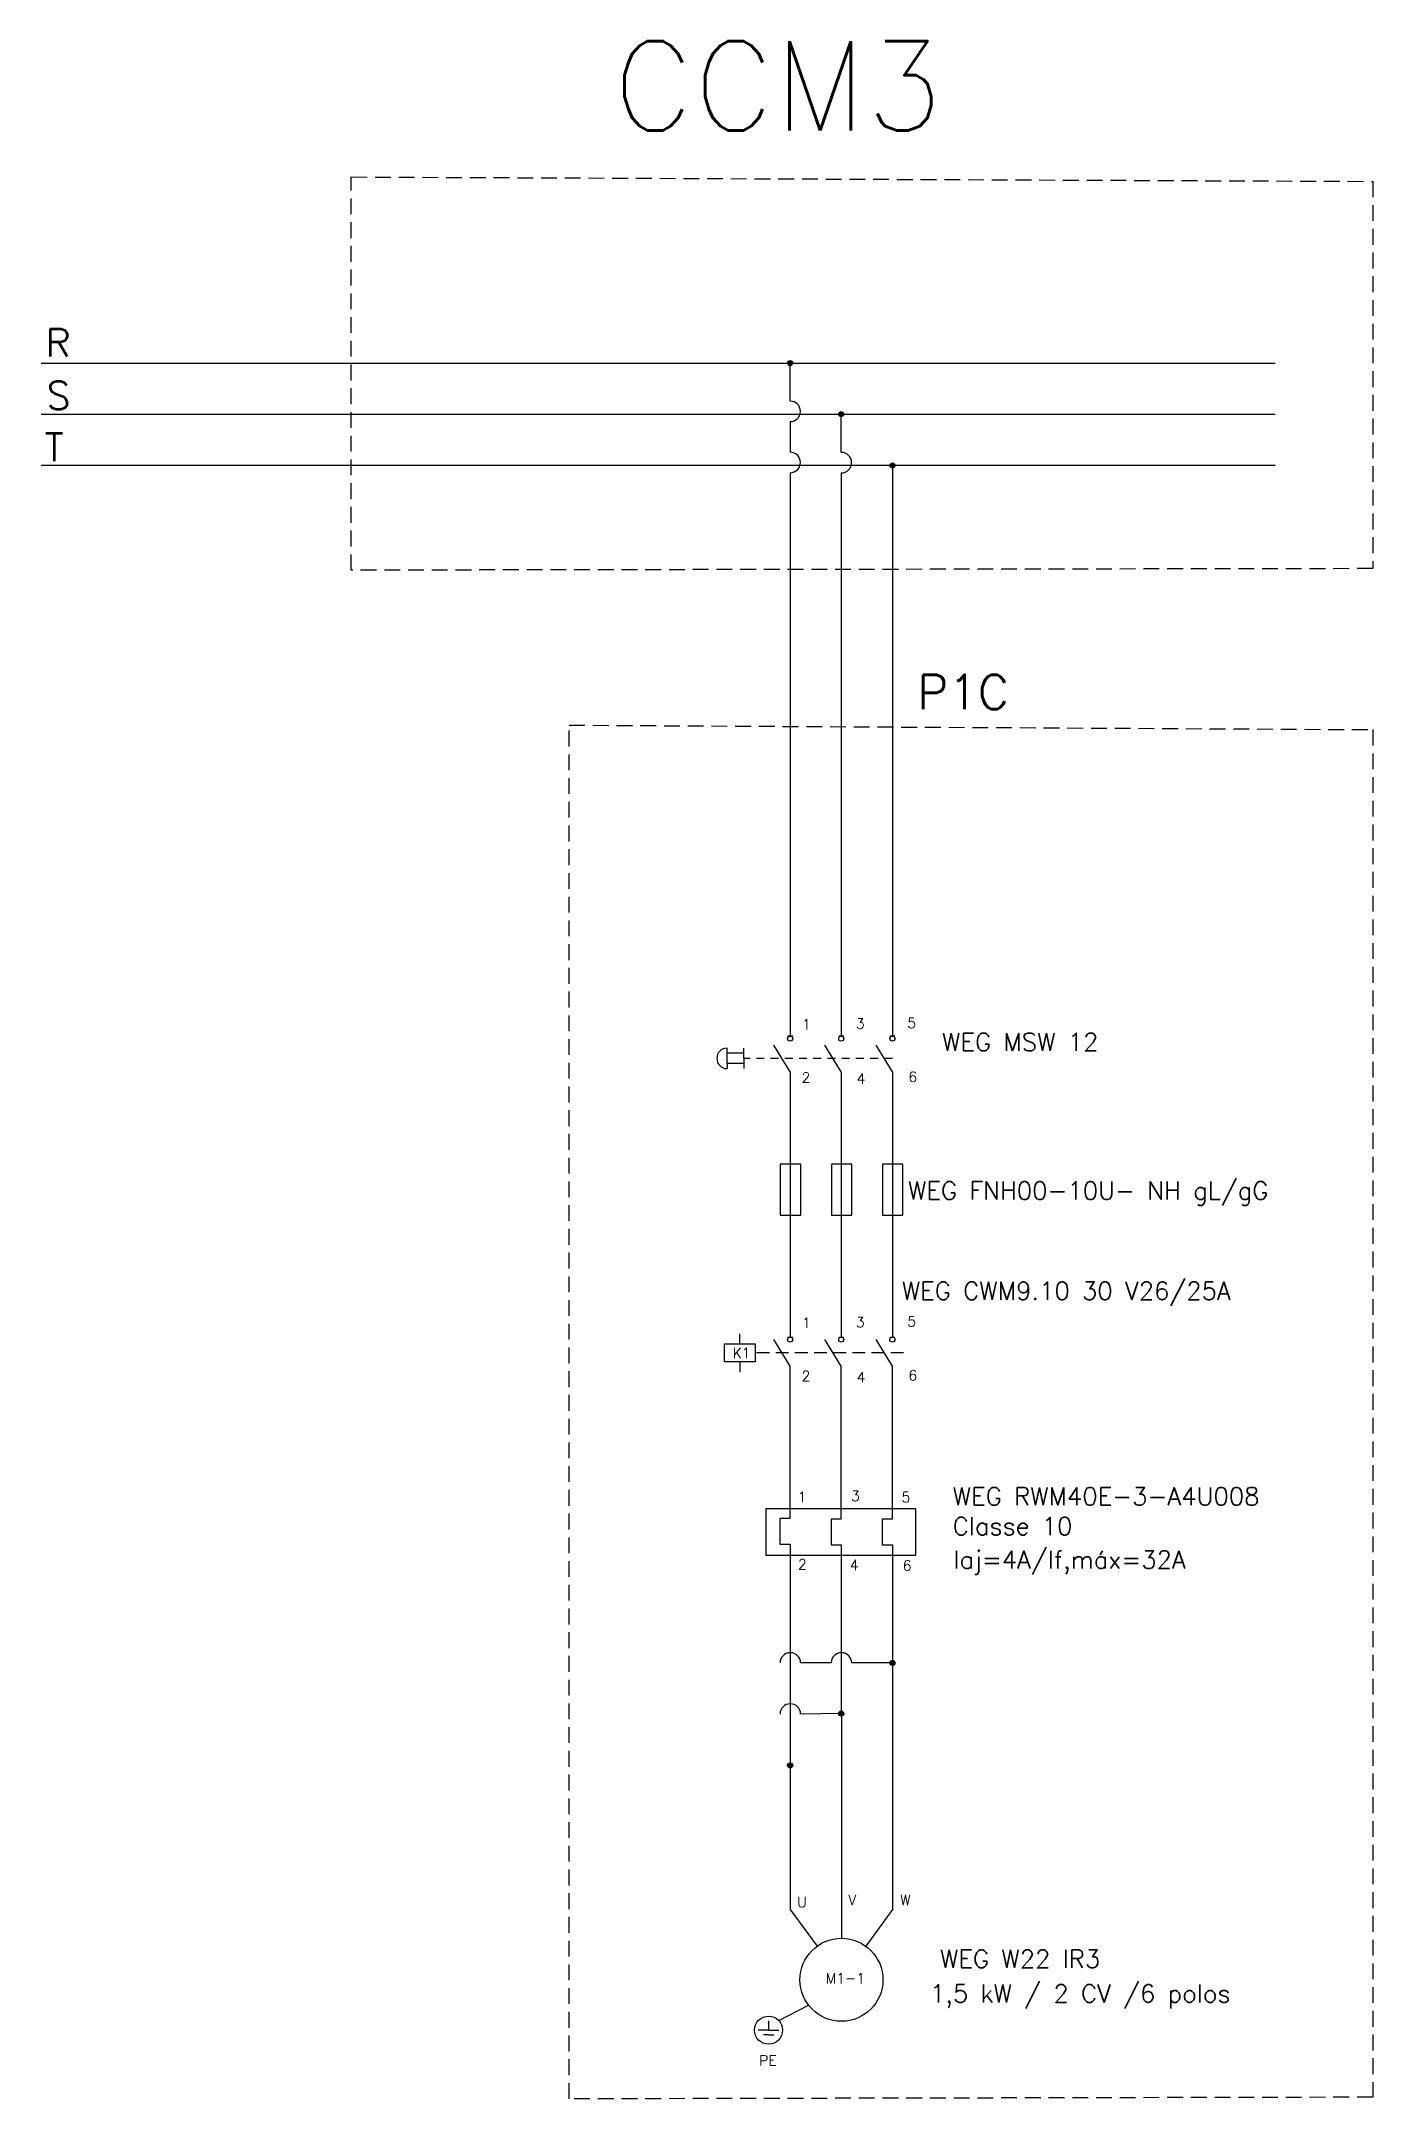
# Model space of a CAD drawing. Extents: x -543 to 641, y -146 to 322.
# Drawn here: x -211.16 to -190.11, y 71.89 to 104.41 of the extents above; entities that cross this region are included whole.
import ezdxf

# ---------------------------------------------------------------- set-up
doc = ezdxf.new("R2010")
doc.units = 0
doc.header["$MEASUREMENT"] = 0
doc.linetypes.add('DASHED2', pattern=[0.375, 0.25, -0.125])
doc.linetypes.add('HIDDEN', pattern=[0.375, 0.25, -0.125])
doc.layers.add('_COTAS', color=4, linetype='Continuous')
doc.layers.add('ELET_TRIFILAR_TEXTO', color=4, linetype='Continuous')
doc.layers.add('ELET_TRIFILAR_DESENHO', color=5, linetype='Continuous', plot=False)
doc.styles.add('ROMANS', font='romans')

msp = doc.modelspace()

# ---------------------------------------------------------------- texts
at = {"layer": 'ELET_TRIFILAR_TEXTO', "style": 'ROMANS'}
for s, height, p in [('CCM3', 1.4139, (-202.123, 103)), ('P1C', 0.5457, (-197.315, 93.854)), ('WEG MSW 12', 0.2828, (-196.922, 88.454)), ('WEG FNH00-10U- NH gL/gG     ', 0.28277, (-197.46, 86.105)), ('WEG CWM9.10 30 V26/25A', 0.28277, (-197.558, 84.521)), ('Iaj=4A/If,máx=32A      ', 0.28277, (-196.742, 80.272)), ('WEG W22 IR3', 0.28277, (-196.954, 73.962)), ('1,5 kW / 2 CV /6 polos', 0.28277, (-197.113, 73.415))]:
    msp.add_text(s, height=height, dxfattribs=at).set_placement(p)
at = {"layer": 'ELET_TRIFILAR_TEXTO', "linetype": 'Continuous', "attachment_point": 1, "style": 'ROMANS'}
for s, width, heights, insert, char_height in [('R', 0.45782, [0.385], (-211.094, 99.868), 0.441), ('S', 0.45782, [0.385], (-211.079, 99.034), 0.441), ('T', 0.45782, [0.385], (-211.108, 98.217), 0.441), ('K1', 0.45782, [0.385], (-200.233, 83.761), 0.1616), ('U', 0.45782, [0.385], (-199.212, 75.083), 0.162), ('V', 0.45782, [0.385], (-198.404, 75.116), 0.162), ('W', 0.45782, [0.385], (-197.585, 75.116), 0.162), ('M1-1', 0.51858, [0.563], (-198.761, 73.878), 0.1616), ('PE', 0.45782, [0.385], (-199.814, 72.579), 0.1616)]:
    msp.add_mtext_dynamic_manual_height_columns(s, width=width, gutter_width=2.793, heights=heights, dxfattribs=dict(at, insert=insert, char_height=char_height))
at = {"layer": 'ELET_TRIFILAR_TEXTO', "linetype": 'Continuous', "insert": (-196.753, 81.556), "char_height": 0.28277, "width": 6.08463, "attachment_point": 1, "style": 'ROMANS'}
msp.add_mtext('WEG RWM40E-3-A4U008 Classe 10    ', dxfattribs=at)

# ---------------------------------------------------------------- blocks, each defined once
blk = doc.blocks.new('Contator')
at = {"layer": 'ELET_TRIFILAR_DESENHO', "linetype": 'Continuous'}
for p, q in [((150.054, 111.998), (150.054, 112.198)), ((151.04, 111.562), (150.721, 112.083)), ((150.99, 112.133), (151.091, 112.133)), ((152.04, 111.562), (151.721, 112.083)), ((151.99, 112.133), (152.091, 112.133)), ((153.04, 111.562), (152.721, 112.083)), ((152.99, 112.133), (153.091, 112.133)), ((150.054, 111.646), (150.054, 111.446))]:
    blk.add_line(p, q, dxfattribs=at)
at = {"layer": 'ELET_TRIFILAR_DESENHO', "linetype": 'DASHED2'}
blk.add_line((153.26, 111.822), (150.354, 111.822), dxfattribs=at)
at = {"layer": 'ELET_TRIFILAR_DESENHO', "linetype": 'Continuous'}
blk.add_lwpolyline([(149.754, 111.998), (150.354, 111.998), (150.354, 111.646), (149.754, 111.646)], close=True, dxfattribs=at)
for centre in [(151.04, 112.083), (152.04, 112.083), (153.04, 112.083)]:
    blk.add_circle(centre, 0.05, dxfattribs=at)
blk = doc.blocks.new('Rele Termico')
at = {"layer": 'ELET_TRIFILAR_DESENHO', "linetype": 'Continuous'}
for p, q in [((151.04, 108.823), (150.84, 108.823)), ((150.84, 108.823), (150.84, 108.323)), ((152.04, 108.811), (151.84, 108.811)), ((151.84, 108.811), (151.84, 108.311)), ((153.04, 108.811), (152.84, 108.811)), ((152.84, 108.811), (152.84, 108.311)), ((150.84, 108.323), (151.04, 108.323)), ((151.84, 108.311), (152.04, 108.311)), ((152.84, 108.311), (153.04, 108.311))]:
    blk.add_line(p, q, dxfattribs=at)
blk.add_lwpolyline([(150.573, 109.022), (153.495, 109.022), (153.495, 108.102), (150.573, 108.102)], close=True, dxfattribs=at)
blk = doc.blocks.new('Nome - Contatos')
at = {"layer": 'ELET_TRIFILAR_TEXTO', "linetype": 'Continuous', "char_height": 0.2, "attachment_point": 1, "style": 'ROMANS'}
for s, insert in [('1', (142.46, 124.177)), ('3', (143.513, 124.19)), ('5', (144.518, 124.204)), ('2', (142.451, 123.136)), ('4', (143.528, 123.114)), ('6', (144.54, 123.15))]:
    blk.add_mtext_dynamic_manual_height_columns(s, width=0.31166, gutter_width=1.901, heights=[0.262], dxfattribs=dict(at, insert=insert))
blk = doc.blocks.new('Nome - Termico')
at = {"layer": 'ELET_TRIFILAR_TEXTO', "linetype": 'Continuous', "char_height": 0.2, "attachment_point": 1, "style": 'ROMANS'}
for s, insert in [('1', (149.774, 110.74)), ('3', (150.822, 110.762)), ('5', (151.809, 110.74)), ('2', (149.782, 109.425)), ('4', (150.799, 109.41)), ('6', (151.832, 109.402))]:
    blk.add_mtext_dynamic_manual_height_columns(s, width=0.31166, gutter_width=1.901, heights=[0.262], dxfattribs=dict(at, insert=insert))
blk = doc.blocks.new('Fusíveis')
at = {"layer": 'ELET_TRIFILAR_DESENHO', "linetype": 'Continuous'}
for p, q in [((143.684, 121.383), (143.484, 121.383)), ((143.484, 121.383), (143.484, 120.383)), ((143.884, 121.383), (143.684, 121.383)), ((143.884, 120.383), (143.884, 121.383)), ((144.684, 121.383), (144.484, 121.383)), ((144.484, 121.383), (144.484, 120.383)), ((144.884, 121.383), (144.684, 121.383)), ((144.884, 120.383), (144.884, 121.383)), ((145.684, 121.383), (145.484, 121.383)), ((145.484, 121.383), (145.484, 120.383)), ((145.884, 121.383), (145.684, 121.383)), ((145.884, 120.383), (145.884, 121.383)), ((143.484, 120.383), (143.884, 120.383)), ((144.484, 120.383), (144.884, 120.383)), ((145.484, 120.383), (145.884, 120.383))]:
    blk.add_line(p, q, dxfattribs=at)

# ---------------------------------------------------------------- hatches: boundary and pattern name
at = {"layer": 'ELET_TRIFILAR_DESENHO', "linetype": 'Continuous'}
h = msp.add_hatch(color=256, dxfattribs=at)
h.dxf.hatch_style = 1
h.paths.add_polyline_path([(-199.282, 99.326, 1), (-199.363, 99.326, 1)])
h = msp.add_hatch(color=256, dxfattribs=at)
h.dxf.hatch_style = 1
h.paths.add_polyline_path([(-198.475, 98.518, 1), (-198.555, 98.518, 1)])
h = msp.add_hatch(color=256, dxfattribs=at)
h.dxf.hatch_style = 1
h.paths.add_polyline_path([(-197.748, 97.707), (-197.668, 97.707, 1)])
h.paths.add_polyline_path([(-197.708, 97.707), (-197.708, 97.666, 0.414214), (-197.668, 97.707)])
h.paths.add_polyline_path([(-197.708, 97.666), (-197.708, 97.707), (-197.748, 97.707, 0.414214)])
h = msp.add_hatch(color=256, dxfattribs=at)
h.dxf.hatch_style = 1
h.paths.add_polyline_path([(-197.748, 78.781, -1), (-197.667, 78.781, -1)])
h = msp.add_hatch(color=256, dxfattribs=at)
h.dxf.hatch_style = 1
h.paths.add_polyline_path([(-198.475, 77.98, 1), (-198.556, 77.98, 1)])
h = msp.add_hatch(color=256, dxfattribs=at)
h.dxf.hatch_style = 1
h.paths.add_polyline_path([(-199.283, 77.162, 1), (-199.364, 77.162, 1)])

# ---------------------------------------------------------------- linework, layer by layer
for p, q in [((-211.163, 99.326), (-203.754, 99.326)), ((-203.754, 99.326), (-191.658, 99.326)), ((-199.323, 98.724), (-199.323, 99.326)), ((-211.163, 98.518), (-203.754, 98.518)), ((-203.754, 98.518), (-191.658, 98.518)), ((-199.323, 98.401), (-199.323, 97.916)), ((-198.515, 97.913), (-198.516, 98.518)), ((-211.163, 97.71), (-203.754, 97.71)), ((-203.754, 97.71), (-191.658, 97.71)), ((-199.323, 97.593), (-199.323, 92.849)), ((-198.515, 97.59), (-198.515, 92.827)), ((-197.707, 97.71), (-197.707, 92.849)), ((-199.323, 92.849), (-199.323, 88.69)), ((-198.515, 92.827), (-198.515, 88.687)), ((-197.707, 92.849), (-197.708, 88.69)), ((-199.324, 88.126), (-199.582, 88.547)), ((-199.364, 88.69), (-199.283, 88.69)), ((-198.516, 88.126), (-198.774, 88.547)), ((-198.556, 88.69), (-198.475, 88.69)), ((-197.708, 88.126), (-197.966, 88.547)), ((-197.749, 88.69), (-197.667, 88.69)), ((-199.324, 88.126), (-199.324, 83.931)), ((-198.516, 88.126), (-198.516, 83.931)), ((-197.708, 88.126), (-197.708, 83.931)), ((-198.516, 81.058), (-198.516, 83.47)), ((-197.708, 81.058), (-197.708, 83.47)), ((-199.324, 80.658), (-199.321, 75.829)), ((-198.516, 80.649), (-198.513, 75.372)), ((-197.708, 80.649), (-197.705, 75.829)), ((-199.321, 75.829), (-199.321, 74.886)), ((-197.705, 75.829), (-197.705, 74.886)), ((-198.513, 75.372), (-198.513, 74.428)), ((-199.321, 74.886), (-198.898, 74.303)), ((-197.705, 74.886), (-198.128, 74.303)), ((-199.502, 73.128), (-199.031, 73.37)), ((-199.665, 72.977), (-199.827, 72.977)), ((-199.665, 72.902), (-199.746, 72.902)), ((-199.665, 73.122), (-199.665, 72.977)), ((-199.665, 72.977), (-199.502, 72.977)), ((-199.665, 72.902), (-199.584, 72.902))]:
    msp.add_line(p, q, dxfattribs=at)
at = {"layer": 'ELET_TRIFILAR_DESENHO', "color": 254, "linetype": 'Continuous', "true_color": 0xcecce6}
for p, q in [((-200.321, 88.417), (-200.321, 88.498)), ((-200.056, 88.336), (-200.056, 88.498)), ((-200.056, 88.417), (-200.321, 88.417)), ((-200.321, 88.255), (-200.321, 88.417)), ((-200.056, 88.255), (-200.321, 88.255)), ((-200.321, 88.255), (-200.321, 88.175)), ((-200.056, 88.336), (-200.056, 88.175))]:
    msp.add_line(p, q, dxfattribs=at)
at = {"layer": 'ELET_TRIFILAR_DESENHO', "color": 254, "linetype": 'DASHED2', "ltscale": 0.5, "true_color": 0xcecce6}
msp.add_line((-197.708, 88.336), (-200.056, 88.336), dxfattribs=at)
at = {"layer": 'ELET_TRIFILAR_DESENHO', "linetype": 'HIDDEN'}
for points in [[(-206.261, 102.267), (-190.113, 102.197), (-190.113, 96.077), (-206.261, 96.052)], [(-202.817, 93.603), (-190.113, 93.532), (-190.113, 71.917), (-202.817, 71.891)]]:
    msp.add_lwpolyline(points, close=True, dxfattribs=at)
at = {"layer": 'ELET_TRIFILAR_DESENHO', "linetype": 'Continuous'}
for points in [[(-199.324, 81.062), (-199.324, 83.47)], [(-198.674, 78.781), (-199.159, 78.781)], [(-197.748, 78.781), (-198.351, 78.781)], [(-198.515, 77.98), (-199.159, 77.973)]]:
    msp.add_lwpolyline(points, dxfattribs=at)
for centre, radius in [((-199.323, 99.326), 0.0404), ((-198.515, 98.518), 0.0404), ((-197.708, 97.707), 0.0404), ((-199.324, 88.649), 0.0404), ((-198.516, 88.649), 0.0404), ((-197.708, 88.649), 0.0404), ((-197.707, 78.781), 0.0404), ((-198.515, 77.98), 0.0404), ((-199.323, 77.162), 0.0404), ((-198.513, 73.773), 0.656), ((-199.665, 72.977), 0.222)]:
    msp.add_circle(centre, radius, dxfattribs=at)
for centre, start, end in [((-199.323, 98.562), 270, 90), ((-199.323, 97.755), 270, 90), ((-198.515, 97.752), 270, 90), ((-199.321, 78.781), 0, 180), ((-198.513, 78.781), 0, 180), ((-199.321, 77.973), 0, 180)]:
    msp.add_arc(centre, 0.162, start, end, dxfattribs=at)
at = {"layer": 'ELET_TRIFILAR_DESENHO', "color": 254, "linetype": 'Continuous', "true_color": 0xcecce6}
msp.add_arc((-200.321, 88.336), 0.162, 90, 270, dxfattribs=at)

# ---------------------------------------------------------------- block references
at = {"layer": '_COTAS', "linetype": 'Continuous', "xscale": 0.8079180569963671, "yscale": 0.8079180569963671, "zscale": 0.8079180569963671}
for name, p in [('Nome - Contatos', (-314.231, -11.369)), ('Nome - Contatos', (-314.231, -16.088)), ('Nome - Termico', (-320.212, -7.986))]:
    msp.add_blockref(name, p, dxfattribs=at)
at = {"layer": 'ELET_TRIFILAR_DESENHO', "linetype": 'Continuous', "xscale": 0.8079180569963671, "yscale": 0.8079180569963671, "zscale": 0.8079180569963671}
for name, p in [('Fusíveis', (-315.403, -11.403)), ('Contator', (-321.352, -6.663)), ('Rele Termico', (-321.352, -6.857))]:
    msp.add_blockref(name, p, dxfattribs=at)

msp.set_redraw_order([(e.dxf.handle, doc.entitydb.next_handle()) for e in msp.query("TEXT MTEXT ATTDEF DIMENSION ARC_DIMENSION")])  # texts and dimensions are drawn at this point

doc.saveas('drawing.dxf')
